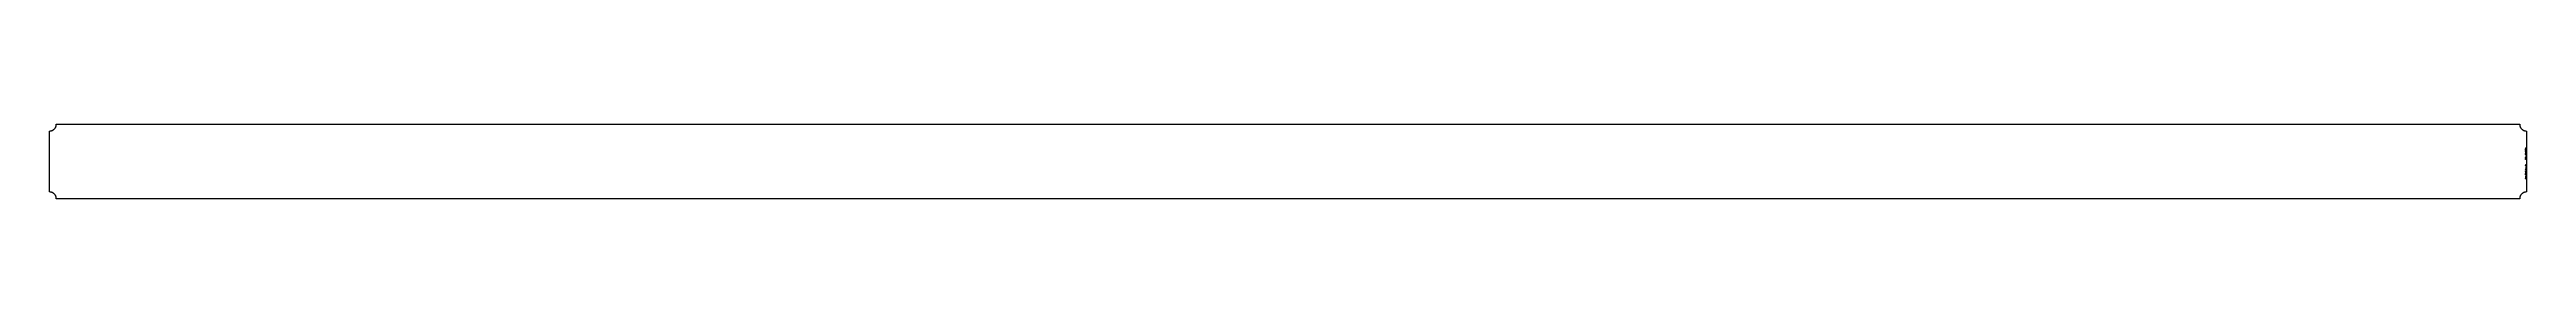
# Model space of a CAD drawing. Extents: x 0 to 11004, y -165 to 165.
import ezdxf

# ---------------------------------------------------------------- set-up
doc = ezdxf.new("R2010")
doc.units = 0
doc.header["$LTSCALE"] = 10
doc.layers.add('TEILE', color=7, linetype='CONTINUOUS')
doc.layers.add('UNTERSCHRIFT', color=7, linetype='CONTINUOUS')
doc.styles.get("Standard").update_dxf_attribs({"font": 'ROMANS'})

msp = doc.modelspace()

# ---------------------------------------------------------------- linework, layer by layer
at = {"layer": 'TEILE', "color": 2}
for p, q in [((0, 135.000031), (1.624166, 135.044037)), ((0, -135), (0, 135.000031)), ((1.624166, 135.044037), (3.24357, 135.175903)), ((3.24357, 135.175903), (4.853459, 135.395233)), ((4.853459, 135.395233), (6.449113, 135.701416)), ((6.449113, 135.701416), (8.02585, 136.093536)), ((8.02585, 136.093536), (9.579046, 136.57045)), ((9.579046, 136.57045), (11.104145, 137.130737)), ((11.104145, 137.130737), (12.596674, 137.772781)), ((12.596674, 137.772781), (14.052254, 138.49469)), ((14.052254, 138.49469), (15.466616, 139.294327)), ((15.466616, 139.294327), (16.835613, 140.169373)), ((16.835613, 140.169373), (18.155228, 141.117249)), ((18.155228, 141.117249), (19.421589, 142.135178)), ((19.421589, 142.135178), (20.630985, 143.220184)), ((20.630985, 143.220184), (21.779865, 144.369064)), ((21.779865, 144.369064), (22.864864, 145.578461)), ((22.864864, 145.578461), (23.882792, 146.844818)), ((23.882792, 146.844818), (24.830669, 148.164429)), ((24.830669, 148.164429), (25.705717, 149.533432)), ((25.705717, 149.533432), (26.505363, 150.9478)), ((26.505363, 150.9478), (27.227264, 152.403381)), ((27.227264, 152.403381), (27.869303, 153.895905)), ((27.869303, 153.895905), (28.429596, 155.421005)), ((28.429596, 155.421005), (28.9065, 156.974197)), ((28.9065, 156.974197), (29.298618, 158.550934)), ((29.298618, 158.550934), (29.604797, 160.146576)), ((29.604797, 160.146576), (29.824141, 161.75647)), ((29.824141, 161.75647), (29.956005, 163.37587)), ((29.956005, 163.37587), (30.000002, 165.000031)), ((30.000002, 165.000031), (30, 165.000031)), ((30, 165.000031), (10973.996094, 165)), ((10973.996094, 165), (10974.041016, 163.375854)), ((10974.041016, 163.375854), (10974.171875, 161.756454)), ((10974.171875, 161.756454), (10974.392578, 160.146606)), ((10974.392578, 160.146606), (10974.698242, 158.550964)), ((10974.698242, 158.550964), (10975.089844, 156.974243)), ((10975.089844, 156.974243), (10975.567383, 155.421082)), ((10975.567383, 155.421082), (10976.12793, 153.895996)), ((10976.12793, 153.895996), (10976.769531, 152.403503)), ((10976.769531, 152.403503), (10977.491211, 150.947937)), ((10977.491211, 150.947937), (10978.291016, 149.533585)), ((10978.291016, 149.533585), (10979.166016, 148.164612)), ((10979.166016, 148.164612), (10980.115234, 146.845001)), ((10980.115234, 146.845001), (10981.131836, 145.578659)), ((10981.131836, 145.578659), (10982.216797, 144.369263)), ((10982.216797, 144.369263), (10983.365234, 143.220398)), ((10983.365234, 143.220398), (10984.575195, 142.135406)), ((10984.575195, 142.135406), (10985.84082, 141.117462)), ((10985.84082, 141.117462), (10987.160156, 140.169586)), ((10987.160156, 140.169586), (10988.530273, 139.294525)), ((10988.530273, 139.294525), (10989.945313, 138.494858)), ((10989.945313, 138.494858), (10991.400391, 137.772934)), ((10991.400391, 137.772934), (10992.892578, 137.130859)), ((10992.892578, 137.130859), (10994.417969, 136.570541)), ((10994.417969, 136.570541), (10995.970703, 136.093597)), ((10995.970703, 136.093597), (10997.547852, 135.701431)), ((10997.547852, 135.701431), (10999.142578, 135.395218)), ((10999.142578, 135.395218), (11000.75293, 135.175812)), ((11000.75293, 135.175812), (11002.37207, 135.043884)), ((11002.37207, 135.043884), (11003.996094, 134.999832)), ((11003.996094, 134.999832), (11003.996094, 135)), ((11003.996094, 135), (11003.996094, -135)), ((1.624163, -135.044006), (-0.000004, -135)), ((-0.000004, -135), (0, -135)), ((3.243567, -135.175873), (1.624163, -135.044006)), ((4.853456, -135.395218), (3.243567, -135.175873)), ((6.449109, -135.701385), (4.853456, -135.395218)), ((8.025846, -136.093506), (6.449109, -135.701385)), ((9.579042, -136.570404), (8.025846, -136.093506)), ((11.10414, -137.130707), (9.579042, -136.570404)), ((12.596669, -137.772736), (11.10414, -137.130707)), ((14.052249, -138.494644), (12.596669, -137.772736)), ((15.46661, -139.294296), (14.052249, -138.494644)), ((16.835606, -140.169342), (15.46661, -139.294296)), ((18.15522, -141.117218), (16.835606, -140.169342)), ((19.421583, -142.135147), (18.15522, -141.117218)), ((20.63098, -143.220139), (19.421583, -142.135147)), ((21.77986, -144.369019), (20.63098, -143.220139)), ((22.864857, -145.578415), (21.77986, -144.369019)), ((23.882788, -146.844772), (22.864857, -145.578415)), ((24.830666, -148.164398), (23.882788, -146.844772)), ((25.705711, -149.533386), (24.830666, -148.164398)), ((26.505358, -150.947754), (25.705711, -149.533386)), ((27.227259, -152.40332), (26.505358, -150.947754)), ((27.869299, -153.895859), (27.227259, -152.40332)), ((28.429594, -155.420959), (27.869299, -153.895859)), ((28.906498, -156.974152), (28.429594, -155.420959)), ((29.298615, -158.550888), (28.906498, -156.974152)), ((29.604795, -160.146545), (29.298615, -158.550888)), ((29.824141, -161.756439), (29.604795, -160.146545)), ((29.956005, -163.375839), (29.824141, -161.756439)), ((30, -165), (29.956005, -163.375839)), ((10973.996094, -165), (30, -165)), ((10974.041016, -163.37587), (10973.996094, -165.000031)), ((10973.996094, -165.000031), (10973.996094, -165)), ((10974.171875, -161.75647), (10974.041016, -163.37587)), ((10974.392578, -160.146576), (10974.171875, -161.75647)), ((10974.698242, -158.550934), (10974.392578, -160.146576)), ((10975.089844, -156.974197), (10974.698242, -158.550934)), ((10975.566406, -155.42099), (10975.089844, -156.974197)), ((10976.126953, -153.895889), (10975.566406, -155.42099)), ((10976.768555, -152.403366), (10976.126953, -153.895889)), ((10977.491211, -150.947784), (10976.768555, -152.403366)), ((10978.291016, -149.533417), (10977.491211, -150.947784)), ((10979.166016, -148.164429), (10978.291016, -149.533417)), ((10980.113281, -146.844803), (10979.166016, -148.164429)), ((10981.131836, -145.578445), (10980.113281, -146.844803)), ((10982.216797, -144.369049), (10981.131836, -145.578445)), ((10983.365234, -143.220169), (10982.216797, -144.369049)), ((10984.575195, -142.135178), (10983.365234, -143.220169)), ((10985.84082, -141.117233), (10984.575195, -142.135178)), ((10987.160156, -140.169357), (10985.84082, -141.117233)), ((10988.530273, -139.294312), (10987.160156, -140.169357)), ((10989.943359, -138.494675), (10988.530273, -139.294312)), ((10991.400391, -137.772781), (10989.943359, -138.494675)), ((10992.891602, -137.130737), (10991.400391, -137.772781)), ((10994.417969, -136.57045), (10992.891602, -137.130737)), ((10995.970703, -136.093536), (10994.417969, -136.57045)), ((10997.547852, -135.701431), (10995.970703, -136.093536)), ((10999.142578, -135.395248), (10997.547852, -135.701431)), ((11000.75293, -135.175903), (10999.142578, -135.395248)), ((11002.37207, -135.044037), (11000.75293, -135.175903)), ((11003.996094, -135), (11002.37207, -135.044037))]:
    msp.add_line(p, q, dxfattribs=at)

# ---------------------------------------------------------------- texts
at = {"layer": 'UNTERSCHRIFT', "color": 2, "oblique": 15, "width": 0.8}
for s, p in [('  , Profi l PL330*12', (11001.99707, 20.800001)), ('20614', (11001.99707, 7.800001)), ('Project  DP0GN9  ,Qty. 1  , Pos. ', (11001.99707, -78))]:
    msp.add_text(s, height=3.25, rotation=90, dxfattribs=at).set_placement(p)

doc.saveas('drawing.dxf')
